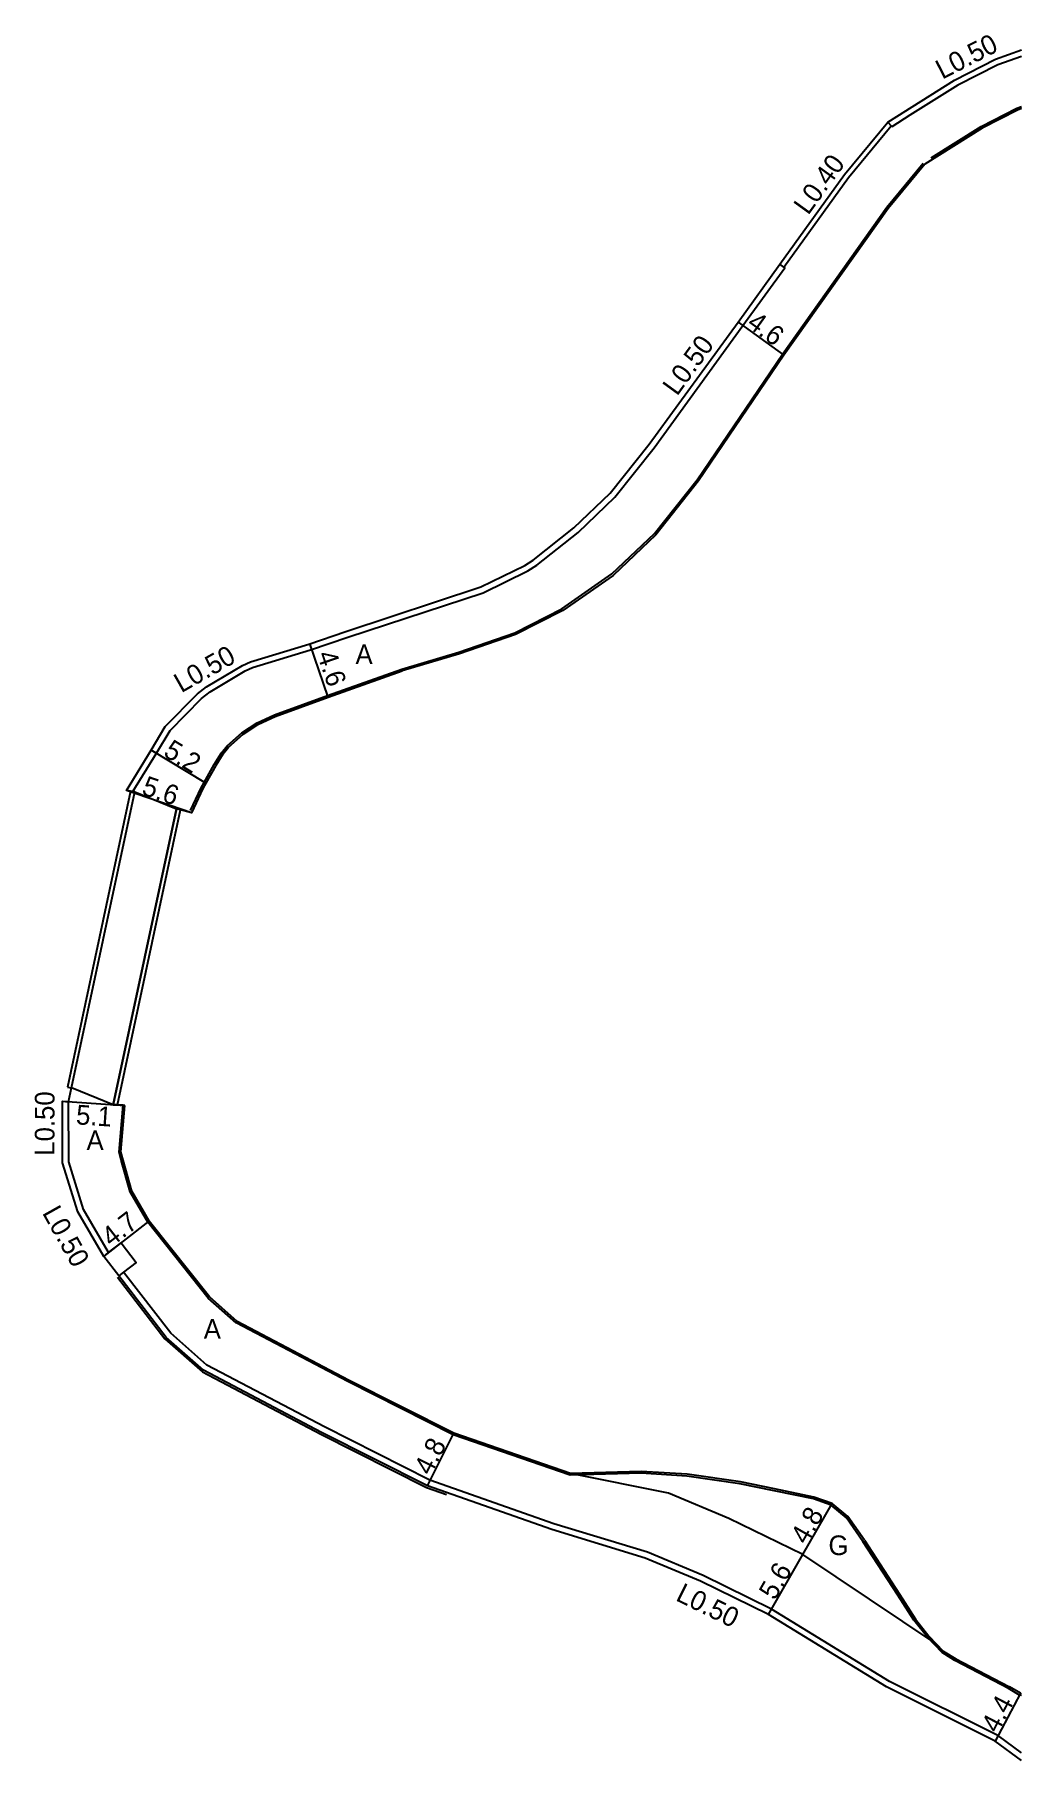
# Model space of a CAD drawing. Header units: metres. Extents: x -28000 to -23998, y -90000 to -87000.
# Drawn here: x -27280.3 to -27200, y -88495.4 to -88355.1 of the extents above; entities that cross this region are included whole.
import ezdxf

# ---------------------------------------------------------------- set-up
doc = ezdxf.new("R2010")
doc.units = ezdxf.units.M
doc.header["$LTSCALE"] = 2.5
for name, color, linetype in [('側溝・桝', 7, 'Continuous'), ('幅員', 7, 'Continuous'), ('歩道・分離帯・安全施設', 7, 'Continuous'), ('舗装', 7, 'Continuous'), ('道路', 7, 'Continuous')]:
    doc.layers.add(name, color=color, linetype=linetype)
doc.styles.get("Standard").update_dxf_attribs({"font": ''})
doc.styles.get('Standard').set_extended_font_data('@MS PGothic')

msp = doc.modelspace()

# ---------------------------------------------------------------- texts
at = {"layer": '側溝・桝'}
for s, rotation, p in [('L0.50', 27.0863, (-27206.45, -88358.74)), ('L0.40', 54.1773, (-27217.36, -88369.81)), ('L0.50', 53.9692, (-27228.03, -88384.52)), ('L0.50', 29.5631, (-27268.38, -88408.64)), ('L0.50', 89.9071, (-27278.7, -88446.25)), ('L0.50', 299.236, (-27279.73, -88450.89)), ('L0.50', 333.9333, (-27228.22, -88482.38))]:
    msp.add_text(s, height=1.6, rotation=rotation, dxfattribs=at).set_placement(p)
at = {"layer": '幅員'}
for s, rotation, p in [('4.6', 324.1753, (-27222.44, -88378.77)), ('4.6', 288.7872, (-27257.35, -88405.47)), ('5.2', 328.5349, (-27269.92, -88413.68)), ('5.6', 340.8727, (-27271.68, -88416.83)), ('5.1', 356.1909, (-27276.98, -88443.69)), ('4.7', 37.7377, (-27274.07, -88453.72)), ('4.8', 63.2528, (-27248.08, -88472.33)), ('4.8', 60.2783, (-27217.49, -88477.95)), ('5.6', 60.2783, (-27220.07, -88482.47)), ('4.4', 62.4033, (-27201.94, -88493.29))]:
    msp.add_text(s, height=1.6, rotation=rotation, dxfattribs=at).set_placement(p)
at = {"layer": '舗装'}
for s, p in [('A', (-27254.2, -88406.26)), ('A', (-27276.09, -88445.79)), ('A', (-27266.55, -88461.13)), ('G', (-27215.71, -88478.73))]:
    msp.add_text(s, height=1.6, dxfattribs=at).set_placement(p)

# ---------------------------------------------------------------- linework, layer by layer
at = {"layer": '側溝・桝'}
msp.add_lwpolyline([(-27200, -88356.84), (-27201.92, -88357.52), (-27205.19, -88359.19), (-27209.08, -88361.63), (-27210.56, -88362.56)], dxfattribs=at)
at = {"layer": '側溝・桝', "flags": 128}
for points in [[(-27219.35, -88373.97), (-27214.09, -88366.69), (-27210.62, -88362.48)], [(-27210.89, -88362.18), (-27210.62, -88362.48), (-27210.56, -88362.56)], [(-27272.32, -88416.62), (-27270.4, -88413.51), (-27269.28, -88411.66), (-27266.73, -88409.07), (-27266.03, -88408.52), (-27263.17, -88406.82), (-27262.57, -88406.55), (-27257.85, -88405.11), (-27254.83, -88404.08), (-27243.8, -88400.46), (-27240.18, -88398.67), (-27239.44, -88398.22), (-27236.09, -88395.55), (-27233.1, -88392.69), (-27229.9, -88388.68), (-27222.67, -88378.73), (-27219.27, -88374.03), (-27219.35, -88373.97), (-27219.68, -88373.74)], [(-27277.54, -88446.61), (-27277.55, -88441.86)], [(-27274.29, -88454.13), (-27276.34, -88450.61), (-27277.54, -88446.74), (-27277.54, -88446.61)], [(-27200, -88494.81), (-27201.86, -88493.44), (-27210.73, -88489.01), (-27220.34, -88483.12), (-27225.92, -88480.39), (-27230.45, -88478.5), (-27238.06, -88476.18), (-27248.16, -88472.63), (-27256.73, -88468.31), (-27266.29, -88463.28), (-27269.23, -88460.68), (-27273.07, -88455.72)]]:
    msp.add_lwpolyline(points, dxfattribs=at)
msp.add_lwpolyline([(-27274.69, -88454.44), (-27274.29, -88454.13), (-27273.27, -88453.34), (-27272.05, -88454.92), (-27273.07, -88455.72), (-27273.47, -88456.02)], close=True, dxfattribs=at)
at = {"layer": '幅員', "flags": 128}
for points in [[(-27223.07, -88378.44), (-27219.34, -88381.13)], [(-27266.39, -88415.96), (-27270.82, -88413.25)], [(-27267.56, -88418.36), (-27272.85, -88416.53)], [(-27278.05, -88441.81), (-27272.96, -88442.15)], [(-27274.69, -88454.44), (-27270.98, -88451.57)], [(-27248.35, -88473.09), (-27246.19, -88468.81)], [(-27217.8, -88478.69), (-27215.42, -88474.53)], [(-27220.58, -88483.56), (-27217.8, -88478.69)], [(-27200.09, -88489.97), (-27202.13, -88493.87)]]:
    msp.add_lwpolyline(points, dxfattribs=at)
at = {"layer": '幅員'}
msp.add_lwpolyline([(-27256.43, -88408.96), (-27257.91, -88404.6)], dxfattribs=at)
at = {"layer": '歩道・分離帯・安全施設', "flags": 128}
for points in [[(-27207.35, -88365.09), (-27203.29, -88362.54), (-27200.39, -88361.06), (-27200, -88360.92)], [(-27273.26, -88446.61), (-27273.44, -88445.96), (-27273.11, -88442.14)], [(-27212.9, -88477.61), (-27214.24, -88475.69), (-27215.5, -88474.66), (-27216.94, -88474.16), (-27220.12, -88473.5), (-27222.91, -88472.92), (-27227.23, -88472.3), (-27230.96, -88472.07), (-27236.73, -88472.24), (-27246.25, -88468.95), (-27254.83, -88464.62), (-27263.91, -88459.84), (-27266.19, -88457.83), (-27271.1, -88451.65), (-27272.53, -88449.18), (-27273.26, -88446.61)], [(-27273.58, -88456.13), (-27269.71, -88461.13), (-27266.66, -88463.82), (-27257.02, -88468.89), (-27248.41, -88473.23), (-27246.8, -88473.8)], [(-27200, -88490.16), (-27200.15, -88490.11), (-27201.06, -88489.57), (-27205.42, -88487.3), (-27206.47, -88486.64), (-27207.66, -88485.41), (-27208.75, -88484.03), (-27210.06, -88481.99), (-27212.9, -88477.61)]]:
    msp.add_lwpolyline(points, dxfattribs=at)
at = {"layer": '歩道・分離帯・安全施設'}
msp.add_lwpolyline([(-27267.64, -88418.18), (-27266.76, -88416.32), (-27266.52, -88415.89), (-27265.71, -88414.43), (-27265.11, -88413.49), (-27264.64, -88412.92), (-27263.44, -88411.85), (-27262.21, -88411.04), (-27260.79, -88410.38), (-27256.48, -88408.82), (-27250.44, -88406.67), (-27245.8, -88405.28), (-27241.24, -88403.71), (-27237.4, -88401.78), (-27233.34, -88398.93), (-27229.88, -88395.64), (-27226.4, -88391.27), (-27219.46, -88381.05), (-27210.97, -88369.1), (-27208.01, -88365.52)], dxfattribs=at)
at = {"layer": '舗装', "flags": 128}
msp.add_lwpolyline([(-27206.94, -88485.94), (-27217.8, -88478.69), (-27223.81, -88475.74), (-27228.72, -88473.7), (-27236.71, -88472.09)], dxfattribs=at)
at = {"layer": '道路', "flags": 128}
for points in [[(-27278.04, -88446.61), (-27278.05, -88441.81), (-27277.55, -88441.86), (-27277.3, -88440.72), (-27272.15, -88416.66), (-27272.32, -88416.62), (-27272.5, -88416.59), (-27272.85, -88416.53), (-27270.82, -88413.25), (-27269.68, -88411.35), (-27267.07, -88408.69), (-27266.32, -88408.1), (-27263.4, -88406.37), (-27262.75, -88406.08), (-27258, -88404.63), (-27254.98, -88403.61), (-27243.99, -88399.99), (-27240.42, -88398.23), (-27239.73, -88397.81), (-27236.42, -88395.17), (-27233.47, -88392.35), (-27230.3, -88388.38), (-27223.07, -88378.44), (-27219.68, -88373.74), (-27214.41, -88366.44), (-27210.89, -88362.18), (-27205.44, -88358.76), (-27202.11, -88357.06), (-27200, -88356.31)], [(-27200, -88361.08), (-27200.33, -88361.2), (-27203.21, -88362.67), (-27207.88, -88365.6), (-27210.85, -88369.2), (-27219.34, -88381.13), (-27226.28, -88391.35), (-27229.77, -88395.74), (-27233.24, -88399.05), (-27237.32, -88401.91), (-27241.18, -88403.85), (-27245.75, -88405.42), (-27250.39, -88406.82)], [(-27264.99, -88413.58), (-27265.58, -88414.51), (-27266.39, -88415.96), (-27266.63, -88416.39), (-27267.56, -88418.36), (-27268.43, -88418.11), (-27268.77, -88418.04)], [(-27273.91, -88442.1), (-27268.77, -88418.04)], [(-27272.96, -88442.15), (-27273.11, -88442.14), (-27273.56, -88442.12), (-27273.91, -88442.1)], [(-27273.1, -88446.61), (-27273.29, -88445.94), (-27272.96, -88442.15)], [(-27200, -88495.43), (-27202.13, -88493.87), (-27210.98, -88489.45), (-27220.58, -88483.56), (-27226.12, -88480.85), (-27230.62, -88478.97), (-27238.21, -88476.65), (-27248.35, -88473.09), (-27256.96, -88468.76), (-27266.57, -88463.7), (-27269.6, -88461.02), (-27273.47, -88456.02), (-27274.69, -88454.44), (-27276.8, -88450.81), (-27278.04, -88446.82), (-27278.04, -88446.61)], [(-27212.78, -88477.52), (-27214.13, -88475.59), (-27215.42, -88474.53), (-27216.9, -88474.01), (-27220.09, -88473.35), (-27222.88, -88472.77), (-27227.21, -88472.15), (-27230.96, -88471.92), (-27236.71, -88472.09), (-27246.19, -88468.81), (-27254.76, -88464.49), (-27263.83, -88459.72), (-27266.08, -88457.73), (-27270.98, -88451.57), (-27272.39, -88449.12), (-27273.1, -88446.61)], [(-27212.78, -88477.52), (-27209.93, -88481.91), (-27208.62, -88483.94), (-27207.55, -88485.31), (-27206.38, -88486.53), (-27205.34, -88487.17), (-27200.99, -88489.44)], [(-27200, -88490), (-27200.09, -88489.97), (-27200.99, -88489.44)]]:
    msp.add_lwpolyline(points, dxfattribs=at)
at = {"layer": '道路'}
for points in [[(-27260.74, -88410.52), (-27256.43, -88408.96), (-27250.39, -88406.82)], [(-27264.99, -88413.58), (-27264.53, -88413.02), (-27263.35, -88411.96), (-27262.14, -88411.17), (-27260.74, -88410.52)]]:
    msp.add_lwpolyline(points, dxfattribs=at)
at = {"layer": '道路', "flags": 128}
for points in [[(-27277.65, -88440.68), (-27277.3, -88440.72), (-27272.15, -88416.66), (-27272.32, -88416.62), (-27272.5, -88416.59)], [(-27273.91, -88442.1), (-27277.3, -88440.72), (-27272.15, -88416.66), (-27268.77, -88418.04)], [(-27273.56, -88442.12), (-27268.43, -88418.11), (-27268.77, -88418.04), (-27273.91, -88442.1)]]:
    msp.add_lwpolyline(points, close=True, dxfattribs=at)

msp.set_redraw_order([(e.dxf.handle, doc.entitydb.next_handle()) for e in msp.query("TEXT MTEXT ATTDEF DIMENSION ARC_DIMENSION")])  # texts and dimensions are drawn at this point

doc.saveas('drawing.dxf')
